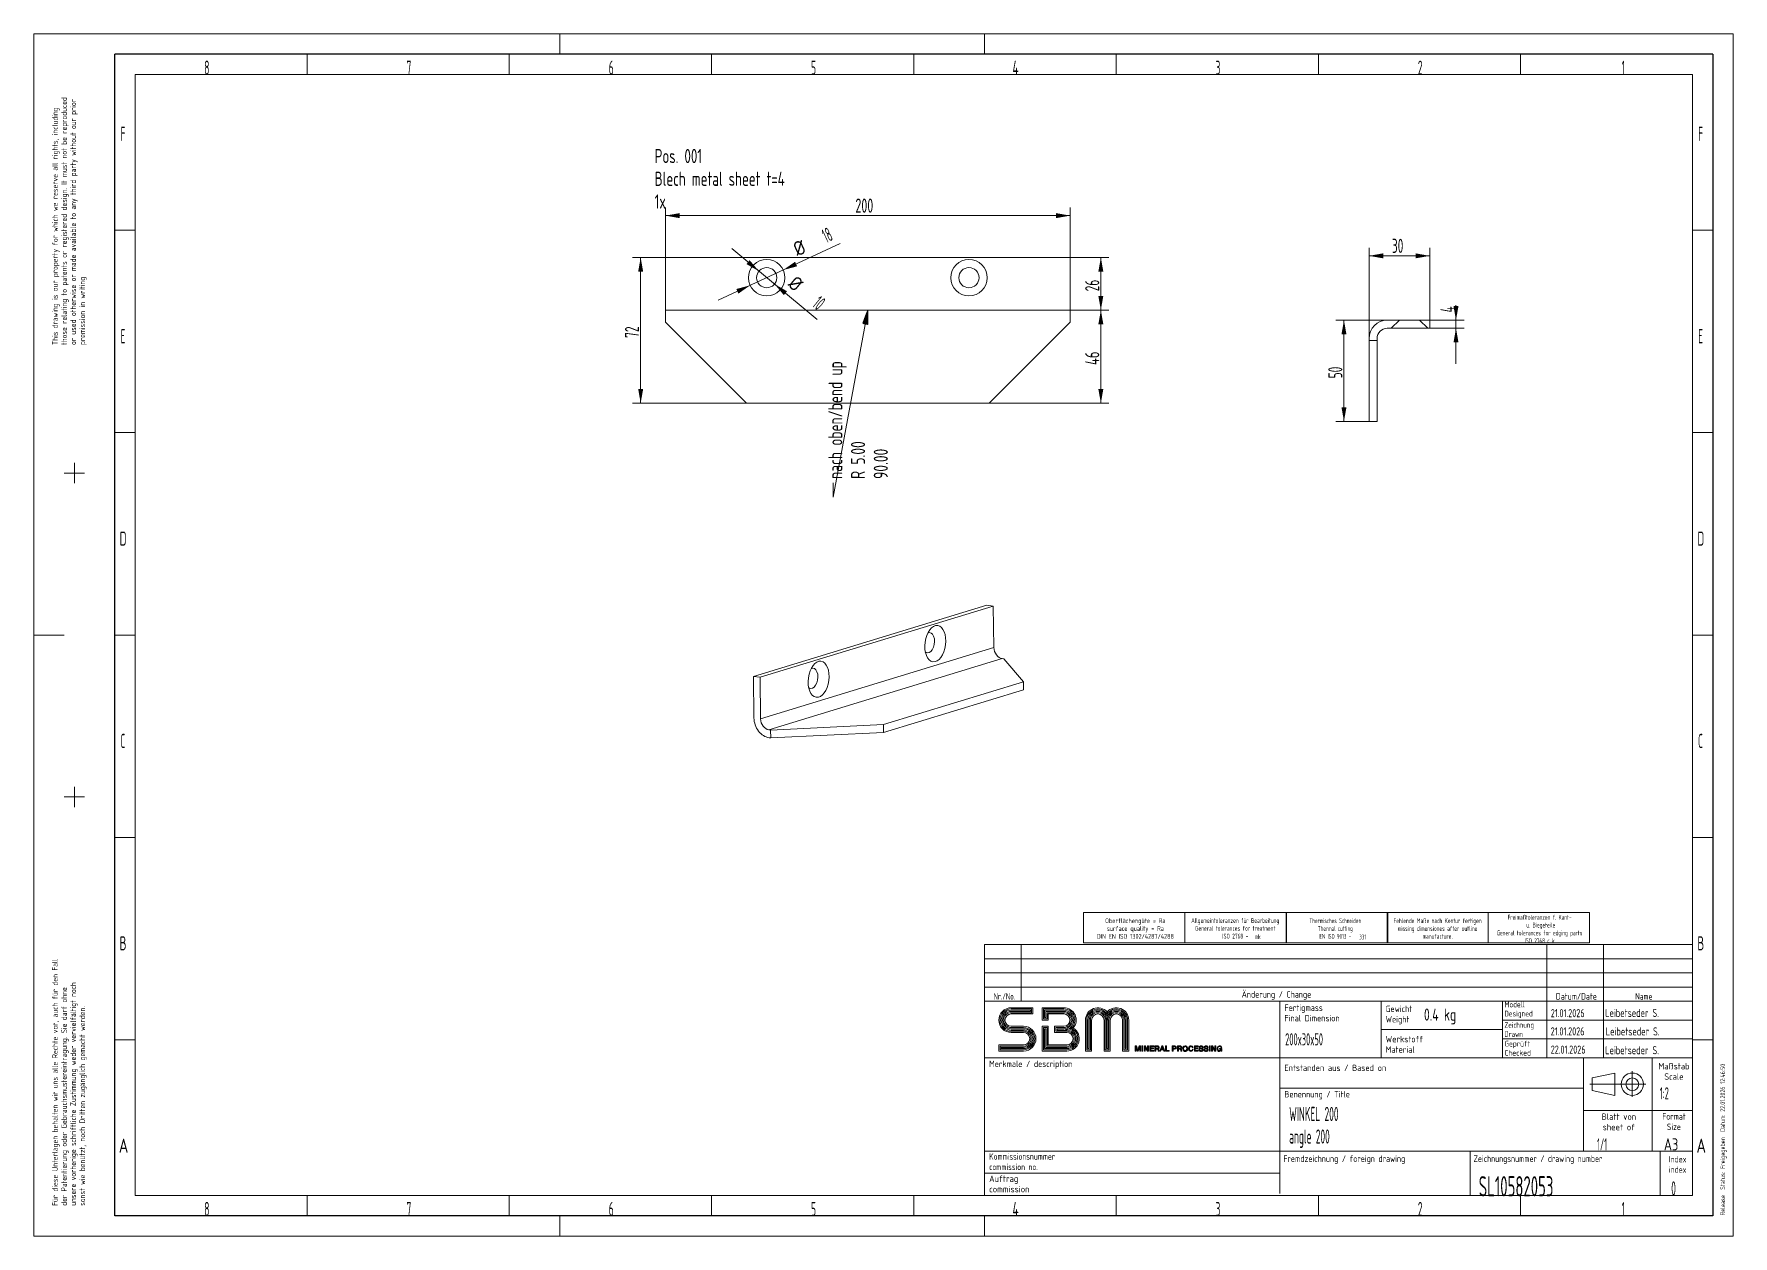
# Model space of a CAD drawing. Header units: millimetres. Extents: x 0 to 420, y 0 to 297.
import ezdxf
from ezdxf.lldxf.tags import DXFTag

# ---------------------------------------------------------------- set-up
doc = ezdxf.new("R2010")
doc.units = ezdxf.units.MM
doc.layers.add('1', color=7, linetype='Continuous', true_color=0xffffff)
doc.styles.add('iso-1', font='isocp.shx')
tags = doc.linetypes.add('DASHDOT', pattern=[70, 31, -13, 13, -13]).pattern_tags.tags
tags[10:11] = [DXFTag(74, 4), DXFTag(75, 0), DXFTag(340, '0'), DXFTag(46, 0.0), DXFTag(50, 0.0), DXFTag(44, 0.0), DXFTag(45, 0.0)]
tags[8:9] = [DXFTag(74, 4), DXFTag(75, 0), DXFTag(340, '0'), DXFTag(46, 0.0), DXFTag(50, 0.0), DXFTag(44, 0.0), DXFTag(45, 0.0)]
tags[6:7] = [DXFTag(74, 4), DXFTag(75, 0), DXFTag(340, '0'), DXFTag(46, 0.0), DXFTag(50, 0.0), DXFTag(44, 0.0), DXFTag(45, 0.0)]
tags[4:5] = [DXFTag(74, 4), DXFTag(75, 0), DXFTag(340, '0'), DXFTag(46, 0.0), DXFTag(50, 0.0), DXFTag(44, 0.0), DXFTag(45, 0.0)]
tags = doc.linetypes.add('DASHED', pattern=[25.72, 12.86, -12.86]).pattern_tags.tags
tags[6:7] = [DXFTag(74, 4), DXFTag(75, 0), DXFTag(340, '0'), DXFTag(46, 0.0), DXFTag(50, 0.0), DXFTag(44, 0.0), DXFTag(45, 0.0)]
tags[4:5] = [DXFTag(74, 4), DXFTag(75, 0), DXFTag(340, '0'), DXFTag(46, 0.0), DXFTag(50, 0.0), DXFTag(44, 0.0), DXFTag(45, 0.0)]
doc.dimstyles.get("Standard").update_dxf_attribs({"dimtxt": 0.18, "dimasz": 0.18, "dimexe": 0.18, "dimexo": 0.0625, "dimgap": 0.09, "dimtad": 0, "dimtih": 1, "dimtoh": 1, "dimdec": 4, "dimzin": 0, "dimdsep": 46, "dimtxsty": 'Standard', "dimcen": 0.09, "dimadec": 0, "dimazin": 0, "dimtfac": 1, "dimtdec": 4, "dimtofl": 0, "dimtmove": 0, "dimatfit": 3, "dimfxl": 1, "dimtolj": 1, "dimtzin": 0, "dimarcsym": 0})

msp = doc.modelspace()

# ---------------------------------------------------------------- texts
at = {"layer": '1', "color": 1, "linetype": 'Continuous', "lineweight": 13, "char_height": 3.5, "attachment_point": 7, "line_spacing_factor": 0.963855, "style": 'iso-1'}
for s, insert in [('\\W0.5404;8', (42.09, 286.93)), ('\\W0.5404;7', (92.09, 286.93)), ('\\W0.5404;6', (142.09, 286.93)), ('\\W0.5404;5', (192.09, 286.93)), ('\\W0.6380;4', (241.89, 286.93)), ('\\W0.5404;3', (292.09, 286.93)), ('\\W0.5404;2', (342.09, 286.93)), ('\\W0.4176;1', (392.48, 286.93)), ('\\W0.5404;F', (21.37, 270.57)), ('\\W0.5404;F', (411.37, 270.57)), ('\\W0.5404;E', (21.37, 220.57)), ('\\W0.5404;E', (411.37, 220.57)), ('\\W0.6380;D', (21.17, 170.57)), ('\\W0.6380;D', (411.17, 170.57)), ('\\W0.5104;C', (21.37, 120.57)), ('\\W0.5104;C', (411.37, 120.57)), ('\\W0.6380;B', (21.17, 70.57)), ('\\W0.6380;B', (411.17, 70.57)), ('\\W0.8300;A', (20.97, 20.57)), ('\\W0.8300;A', (410.97, 20.57)), ('\\W0.5404;8', (42.09, 4.93)), ('\\W0.5404;7', (92.09, 4.93)), ('\\W0.5404;6', (142.09, 4.93)), ('\\W0.5404;5', (192.09, 4.93)), ('\\W0.6380;4', (241.89, 4.93)), ('\\W0.5404;3', (292.09, 4.93)), ('\\W0.5404;2', (342.09, 4.93)), ('\\W0.4176;1', (392.48, 4.93))]:
    msp.add_mtext(s, dxfattribs=dict(at, insert=insert))
at = {"layer": '1', "color": 1, "linetype": 'Continuous', "lineweight": 13, "attachment_point": 7, "rotation": 90, "line_spacing_factor": 0.963855, "style": 'iso-1'}
for s, insert, char_height in [('\\W0.8412;This drawing is our property for which we reserve all rights, including\\Pthose relating to patents or registered design. It must not be reproduced\\Por used otherwise or made available to any third party without our prior\\Ppremission in writing', (13.06, 220.15), 1.4), ('\\W0.8424;Für diese Unterlagen behalten wir uns alle Rechte vor, auch für den Fall\\Pder Patentierung oder Gebrauchsmustereintragung. Sie darf ohne\\Punsere vorherige schriftliche Zustimmung weder vervielfältigt noch\\Psonst wie benützt, noch Dritten zugänglich gemacht werden.', (13.06, 7.46), 1.4), ('\\W0.7878;Release  Status: Freigegeben  Datum: 22.01.2026 12:46:50', (418.4, 5.09), 1.2)]:
    msp.add_mtext(s, dxfattribs=dict(at, insert=insert, char_height=char_height))
at = {"layer": '1', "color": 2, "linetype": 'Continuous', "lineweight": 18, "insert": (153.43, 253.85), "char_height": 3.5, "attachment_point": 7, "line_spacing_factor": 0.963855, "style": 'iso-1'}
msp.add_mtext('\\W0.7412;Pos. 001\\PBlech metal sheet t=4\\P1x', dxfattribs=at)
at = {"layer": '1', "color": 2, "linetype": 'Continuous', "lineweight": 18, "insert": (211.08, 187.07), "char_height": 3.5, "attachment_point": 7, "rotation": 90, "line_spacing_factor": 0.963855, "style": 'iso-1'}
msp.add_mtext('\\W0.7677;nach oben/bend up\\PR 5.00\\P90.00', dxfattribs=at)
at = {"layer": '1', "color": 3, "linetype": 'Continuous', "lineweight": 18, "attachment_point": 7, "line_spacing_factor": 0.963855, "style": 'iso-1'}
for s, insert, char_height in [('\\W0.5469; ', (237.52, 68.62), 2), ('\\W0.5469; ', (245.15, 68.62), 2), ('\\W0.5469; ', (374.75, 68.82), 2), ('\\W0.5469; ', (388.72, 68.82), 2), ('\\W0.5469; ', (237.52, 65.12), 2), ('\\W0.5469; ', (245.15, 65.12), 2), ('\\W0.5469; ', (374.75, 65.32), 2), ('\\W0.5469; ', (388.72, 65.32), 2), ('\\W0.5469; ', (237.54, 61.62), 2), ('\\W0.5469; ', (245.17, 61.62), 2), ('\\W0.5469; ', (374.77, 61.82), 2), ('\\W0.5469; ', (388.74, 61.82), 2), ('\\W0.7741;0.4 kg', (343.6, 52.3), 3), ('\\W0.6562;21.01.2026', (374.95, 54.06), 2), ('\\W0.8291;Leibetseder S.', (388.4, 54.12), 2), ('\\W0.6562;21.01.2026', (374.93, 49.56), 2), ('\\W0.8291;Leibetseder S.', (388.55, 49.55), 2), ('\\W0.5584;200x30x50', (309.29, 47.1), 3), ('\\W0.6841;22.01.2026', (374.93, 45.06), 2), ('\\W0.8291;Leibetseder S.', (388.4, 44.91), 2), ('\\W1.0000;', (345.47, 45.16), 3), ('\\W1.0000;', (237.03, 37.17), 3), ('\\W1.0000;', (309.14, 37.38), 2), ('\\W0.5376;1:2', (401.88, 33.75), 3), ('\\W1.0000;', (236.86, 31.67), 3), ('\\W0.5347;WINKEL 200', (310.29, 28.41), 3.5), ('\\W0.5469; ', (400.78, 31.32), 1.6), ('\\W1.0000;', (236.86, 26.67), 3), ('\\W0.5340;angle 200', (310.29, 21.78), 3.5), ('\\W1.0000;', (236.78, 21.67), 3), ('\\W0.4767;1/1', (386.38, 21.13), 3), ('\\W0.8250;A3', (402.91, 21.13), 3), ('\\W1.0000;', (256.69, 16.43), 2.5), ('\\W1.0000;', (256.69, 10.93), 2.5), ('\\W1.0000;', (310.14, 10.94), 3.5)]:
    msp.add_mtext(s, dxfattribs=dict(at, insert=insert, char_height=char_height))
at = {"layer": '1', "color": 1, "linetype": 'Continuous', "lineweight": 18, "line_spacing_factor": 0.963855, "style": 'iso-1'}
for s, insert, char_height, attachment_point in [('\\W0.6908;Nr./No.', (239.9, 58.42), 1.6, 8), ('\\W0.7926;Änderung / Change', (307.15, 58.42), 1.6, 8), ('\\W0.7858;Datum/Date', (381.28, 58.42), 1.6, 8), ('\\W0.7402;Name', (395.82, 58.42), 1.6, 7), ('\\W0.8066;Fertigmass\\PFinal Dimension', (309.12, 53.03), 1.6, 7), ('\\W0.7977;Gewicht\\PWeight', (334.12, 52.28), 1.6, 7), ('\\W0.8167;Modell\\PDesigned', (363.5, 53.83), 1.4, 7), ('\\W0.7727;Zeichnung\\PDrawn', (363.5, 49.2), 1.4, 7), ('\\W0.8966;Werkstoff\\PMaterial', (334.12, 45.28), 1.6, 7), ('\\W0.8514;Geprüft\\PChecked', (363.5, 44.57), 1.4, 7), ('\\W0.8007;Merkmale / description', (236.12, 41.25), 1.6, 7), ('\\W0.8189;Entstanden aus / Based on', (309.12, 40.75), 1.6, 7), ('\\W0.8715;Maßstab\\PScale\\Fisocp.shx;', (405.4, 38.59), 1.6, 8), ('\\W0.8002;Benennung / Title', (309.12, 33.75), 1.6, 7), ('\\W0.8719;Blatt von\\Psheet of', (391.78, 26.11), 1.6, 8), ('\\W0.7767;Format\\PSize', (405.4, 26.18), 1.6, 8), ('\\W0.7508;Kommissionsnummer\\Pcommission no.', (236.12, 16.28), 1.6, 7), ('\\W0.7882;Fremdzeichnung / foreign drawing', (308.86, 17.82), 1.6, 7), ('\\W0.7721;Zeichnungsnummer / drawing number', (355.86, 17.82), 1.6, 7), ('\\W0.7656;Index\\Pindex', (406.32, 15.61), 1.6, 8), ('\\W0.9206;Auftrag\\Pcommission', (236.12, 10.78), 1.6, 7)]:
    msp.add_mtext(s, dxfattribs=dict(at, insert=insert, char_height=char_height, attachment_point=attachment_point))
at = {"layer": '1', "color": 3, "linetype": 'Continuous', "lineweight": 25, "attachment_point": 7, "line_spacing_factor": 0.963855, "style": 'iso-1'}
for s, insert, char_height in [('\\W0.5886;SL10582053', (357.14, 9.79), 5), ('\\W0.5404;0', (404.72, 10.01), 3.5)]:
    msp.add_mtext(s, dxfattribs=dict(at, insert=insert, char_height=char_height))

# ---------------------------------------------------------------- blocks, each defined once
blk = doc.blocks.new('ISO9013 - Thermisches Schneiden', base_point=(309.63, 72.41))
at = {"layer": '1', "color": 4, "linetype": 'Continuous', "lineweight": 18}
for p, q in [((309.63, 79.91), (334.63, 79.91)), ((309.63, 79.91), (309.63, 72.41)), ((334.63, 79.91), (334.63, 72.41)), ((309.63, 72.41), (334.63, 72.41))]:
    blk.add_line(p, q, dxfattribs=at)
at = {"layer": '1', "color": 1, "linetype": 'Continuous', "lineweight": 13, "insert": (321.69, 73.45), "char_height": 1.2, "attachment_point": 8, "line_spacing_factor": 0.963855, "style": 'iso-1'}
blk.add_mtext('\\W0.6723;Thermisches Schneiden\\PThermal cutting\\PEN ISO 9013 -', dxfattribs=at)
at = {"layer": '1', "color": 3, "linetype": 'Continuous', "lineweight": 13, "insert": (327.6, 73.28), "char_height": 1.2, "attachment_point": 7, "line_spacing_factor": 0.963855, "style": 'iso-1'}
blk.add_mtext('\\W0.6756;331', dxfattribs=at)
blk = doc.blocks.new('ISO9013 - Thermisches Schneiden [SBM]', base_point=(309.63, 72.41))
at = {"layer": '1', "color": 18, "linetype": 'Continuous', "lineweight": 13}
blk.add_blockref('ISO9013 - Thermisches Schneiden', (309.63, 72.41), dxfattribs=at)
blk = doc.blocks.new('DIN_EN_ISO1302_A2 - Oberflächengüte', base_point=(259.46, 72.41))
at = {"layer": '1', "color": 4, "linetype": 'Continuous', "lineweight": 18}
for p, q in [((259.46, 79.91), (259.46, 72.41)), ((284.46, 79.91), (259.46, 79.91)), ((284.46, 72.41), (284.46, 79.91)), ((259.46, 72.41), (284.46, 72.41))]:
    blk.add_line(p, q, dxfattribs=at)
at = {"layer": '1', "color": 1, "linetype": 'Continuous', "lineweight": 13, "insert": (272.26, 73.45), "char_height": 1.2, "attachment_point": 8, "line_spacing_factor": 0.963855, "style": 'iso-1'}
blk.add_mtext('\\W0.8226;Oberflächengüte = Ra\\Psurface quality = Ra\\PDIN EN ISO 1302/4287/4288', dxfattribs=at)
blk = doc.blocks.new('ISO2768 - Allg_ Toleranzen f_ Bearbeitung', base_point=(284.5, 72.41))
at = {"layer": '1', "color": 4, "linetype": 'Continuous', "lineweight": 18}
for p, q in [((284.5, 79.91), (284.5, 72.41)), ((284.5, 79.91), (309.5, 79.91)), ((309.5, 79.91), (309.5, 72.41)), ((284.5, 72.41), (309.5, 72.41))]:
    blk.add_line(p, q, dxfattribs=at)
at = {"layer": '1', "color": 1, "linetype": 'Continuous', "lineweight": 13, "insert": (296.96, 73.5), "char_height": 1.2, "attachment_point": 8, "line_spacing_factor": 0.963855, "style": 'iso-1'}
blk.add_mtext('\\W0.7111;Allgemeintoleranzen für Bearbeitung\\PGeneral tolerances for treatment\\PISO 2768 -', dxfattribs=at)
at = {"layer": '1', "color": 3, "linetype": 'Continuous', "lineweight": 13, "insert": (301.8, 73.36), "char_height": 1.2, "attachment_point": 7, "line_spacing_factor": 0.963855, "style": 'iso-1'}
blk.add_mtext('\\W0.6417;mk', dxfattribs=at)
blk = doc.blocks.new('Nach Kontur fertigen', base_point=(334.47, 72.41))
at = {"layer": '1', "color": 4, "linetype": 'Continuous', "lineweight": 18}
for p, q in [((334.47, 79.91), (359.47, 79.91)), ((334.47, 72.41), (334.47, 79.91)), ((359.47, 79.91), (359.47, 72.41)), ((359.47, 72.41), (334.47, 72.41))]:
    blk.add_line(p, q, dxfattribs=at)
at = {"layer": '1', "color": 1, "linetype": 'Continuous', "lineweight": 13, "insert": (346.97, 73.45), "char_height": 1.2, "attachment_point": 8, "line_spacing_factor": 0.963855, "style": 'iso-1'}
blk.add_mtext('\\W0.7060;Fehlende Maße nach Kontur fertigen\\Pmissing dimensiones after outline\\Pmanufacture.', dxfattribs=at)
blk = doc.blocks.new('ISO2768_kb - Freimaßtoleranzen f_ Kant- u_ Biegeteile', base_point=(359.5, 72.41))
at = {"layer": '1', "color": 4, "linetype": 'Continuous', "lineweight": 18}
for p, q in [((359.5, 79.91), (359.5, 72.41)), ((359.5, 79.91), (384.5, 79.91)), ((384.5, 79.91), (384.5, 72.41)), ((359.5, 72.41), (384.5, 72.41))]:
    blk.add_line(p, q, dxfattribs=at)
at = {"layer": '1', "color": 1, "linetype": 'Continuous', "lineweight": 13, "insert": (372.19, 72.37), "char_height": 1.2, "attachment_point": 8, "line_spacing_factor": 0.963855, "style": 'iso-1'}
blk.add_mtext('\\W0.6948;Freimaßtoleranzen f. Kant-\\P u. Biegeteile\\PGeneral tolerances for edging parts\\PISO 2768 c k', dxfattribs=at)
blk = doc.blocks.new('_U0')
at = {"layer": '1', "color": 3, "lineweight": 13}
for p, q in [((256.13, 228.78), (265.73, 228.78)), ((263.73, 205.77), (263.73, 228.78)), ((236.13, 205.77), (265.73, 205.77))]:
    blk.add_line(p, q, dxfattribs=at)
at = {"layer": '1', "color": 3, "lineweight": 25}
for points in [[(263.73, 228.78), (264.34, 225.28), (263.11, 225.28)], [(263.73, 205.77), (263.11, 209.27), (264.34, 209.27)]]:
    blk.add_solid(points, dxfattribs=at)
at = {"layer": '1', "color": 2, "linetype": 'Continuous', "lineweight": 18, "insert": (263.34, 215.21), "char_height": 3.5, "attachment_point": 7, "rotation": 90, "line_spacing_factor": 0.963855, "style": 'iso-1'}
blk.add_mtext('\\W0.7183;46', dxfattribs=at)
blk = doc.blocks.new('_U1')
at = {"layer": '1', "color": 3, "lineweight": 13}
for p, q in [((156.13, 241.79), (156.13, 254.12)), ((156.13, 252.12), (256.13, 252.12)), ((256.13, 241.79), (256.13, 254.12))]:
    blk.add_line(p, q, dxfattribs=at)
at = {"layer": '1', "color": 3, "lineweight": 25}
for points in [[(156.13, 252.12), (159.63, 252.74), (159.63, 251.5)], [(256.13, 252.12), (252.63, 251.5), (252.63, 252.74)]]:
    blk.add_solid(points, dxfattribs=at)
at = {"layer": '1', "color": 2, "linetype": 'Continuous', "lineweight": 18, "insert": (203.05, 252.85), "char_height": 3.5, "attachment_point": 7, "line_spacing_factor": 0.963855, "style": 'iso-1'}
blk.add_mtext('\\W0.6850;200', dxfattribs=at)
blk = doc.blocks.new('_U2')
at = {"layer": '1', "color": 3, "lineweight": 13}
for p, q in [((156.13, 241.79), (147.97, 241.79)), ((149.97, 241.79), (149.97, 205.77)), ((176.13, 205.77), (147.97, 205.77))]:
    blk.add_line(p, q, dxfattribs=at)
at = {"layer": '1', "color": 3, "lineweight": 25}
for points in [[(149.97, 241.79), (150.59, 238.29), (149.36, 238.29)], [(149.97, 205.77), (149.36, 209.27), (150.59, 209.27)]]:
    blk.add_solid(points, dxfattribs=at)
at = {"layer": '1', "color": 2, "linetype": 'Continuous', "lineweight": 18, "insert": (149.59, 221.92), "char_height": 3.5, "attachment_point": 7, "rotation": 90, "line_spacing_factor": 0.963855, "style": 'iso-1'}
blk.add_mtext('\\W0.6474;72', dxfattribs=at)
blk = doc.blocks.new('_U3')
at = {"layer": '1', "color": 3, "lineweight": 13}
for p, q in [((334.52, 226.28), (321.83, 226.28)), ((323.83, 226.28), (323.83, 201.28)), ((330.02, 201.28), (321.83, 201.28))]:
    blk.add_line(p, q, dxfattribs=at)
at = {"layer": '1', "color": 3, "lineweight": 25}
for points in [[(323.83, 226.28), (324.44, 222.78), (323.21, 222.78)], [(323.83, 201.28), (323.21, 204.78), (324.44, 204.78)]]:
    blk.add_solid(points, dxfattribs=at)
at = {"layer": '1', "color": 2, "linetype": 'Continuous', "lineweight": 18, "insert": (323.44, 211.92), "char_height": 3.5, "attachment_point": 7, "rotation": 90, "line_spacing_factor": 0.963855, "style": 'iso-1'}
blk.add_mtext('\\W0.6474;50', dxfattribs=at)
blk = doc.blocks.new('_U4')
at = {"layer": '1', "color": 3, "lineweight": 13}
for p, q in [((256.13, 241.79), (265.73, 241.79)), ((263.73, 228.78), (263.73, 241.79)), ((256.13, 228.78), (265.73, 228.78))]:
    blk.add_line(p, q, dxfattribs=at)
at = {"layer": '1', "color": 3, "lineweight": 25}
for points in [[(263.73, 241.79), (264.34, 238.29), (263.11, 238.29)], [(263.73, 228.78), (263.11, 232.28), (264.34, 232.28)]]:
    blk.add_solid(points, dxfattribs=at)
at = {"layer": '1', "color": 2, "linetype": 'Continuous', "lineweight": 18, "insert": (263.34, 233.42), "char_height": 3.5, "attachment_point": 7, "rotation": 90, "line_spacing_factor": 0.963855, "style": 'iso-1'}
blk.add_mtext('\\W0.6474;26', dxfattribs=at)
blk = doc.blocks.new('_U5')
at = {"layer": '1', "color": 3, "lineweight": 13}
blk.add_line((169.12, 231.21), (199.25, 245.21), dxfattribs=at)
at = {"layer": '1', "color": 3, "lineweight": 25}
for points in [[(185.22, 238.69), (188.13, 240.72), (188.65, 239.6)], [(177.05, 234.9), (174.14, 232.86), (173.62, 233.98)]]:
    blk.add_solid(points, dxfattribs=at)
at = {"layer": '1', "color": 2, "linetype": 'Continuous', "lineweight": 18, "char_height": 3.5, "attachment_point": 7, "rotation": 24.9285, "line_spacing_factor": 0.963855, "style": 'iso-1'}
for s, insert in [('\\W0.5232;18', (195.86, 245.3)), ('%%c', (188.72, 241.98))]:
    blk.add_mtext(s, dxfattribs=dict(at, insert=insert))
blk = doc.blocks.new('_U6')
at = {"layer": '1', "color": 3, "lineweight": 13}
blk.add_line((172.48, 243.98), (193.59, 226.46), dxfattribs=at)
at = {"layer": '1', "color": 3, "lineweight": 25}
for points in [[(179.21, 238.39), (176.12, 240.15), (176.91, 241.1)], [(183.06, 235.2), (186.15, 233.44), (185.36, 232.49)]]:
    blk.add_solid(points, dxfattribs=at)
at = {"layer": '1', "color": 2, "linetype": 'Continuous', "lineweight": 18, "char_height": 3.5, "attachment_point": 7, "rotation": 320.3165, "line_spacing_factor": 0.963855, "style": 'iso-1'}
for s, insert in [('%%c', (186.12, 234.84)), ('\\W0.5232;10', (192.18, 229.81))]:
    blk.add_mtext(s, dxfattribs=dict(at, insert=insert))
blk = doc.blocks.new('_U7')
at = {"layer": '1', "color": 3, "lineweight": 13}
for p, q in [((330.02, 221.78), (330.02, 244.18)), ((345.02, 226.28), (345.02, 244.18)), ((345.02, 242.18), (330.02, 242.18))]:
    blk.add_line(p, q, dxfattribs=at)
at = {"layer": '1', "color": 3, "lineweight": 25}
for points in [[(330.02, 242.18), (333.52, 242.8), (333.52, 241.57)], [(345.02, 242.18), (341.52, 241.57), (341.52, 242.8)]]:
    blk.add_solid(points, dxfattribs=at)
at = {"layer": '1', "color": 2, "linetype": 'Continuous', "lineweight": 18, "insert": (335.68, 242.91), "char_height": 3.5, "attachment_point": 7, "line_spacing_factor": 0.963855, "style": 'iso-1'}
blk.add_mtext('\\W0.6474;30', dxfattribs=at)
blk = doc.blocks.new('_U8')
at = {"layer": '1', "color": 3, "lineweight": 13}
for p, q in [((351.52, 230), (351.52, 215.53)), ((345.02, 226.28), (353.52, 226.28)), ((345.02, 224.28), (353.52, 224.28))]:
    blk.add_line(p, q, dxfattribs=at)
at = {"layer": '1', "color": 3, "lineweight": 25}
for points in [[(351.52, 226.28), (350.9, 229.78), (352.14, 229.78)], [(351.52, 224.28), (352.14, 220.78), (350.9, 220.78)]]:
    blk.add_solid(points, dxfattribs=at)
at = {"layer": '1', "color": 2, "linetype": 'Continuous', "lineweight": 18, "insert": (351.14, 228.21), "char_height": 3.5, "attachment_point": 7, "rotation": 90, "line_spacing_factor": 0.963855, "style": 'iso-1'}
blk.add_mtext('\\W0.6380;4', dxfattribs=at)

# ---------------------------------------------------------------- dimensions: what is measured, and where the dimension line sits
at = {"layer": '1', "color": 2, "linetype": 'Continuous', "lineweight": 18}
dim = msp.add_linear_dim(base=(256.13, 252.12), p1=(156.13, 241.79), p2=(256.13, 241.79), text='\\C2;200', dimstyle='Standard', override={"dimtxt": 3.5, "dimasz": 3.5, "dimexe": 2, "dimexo": 0, "dimgap": 1.75, "dimtad": 1, "dimtih": 1, "dimtoh": 0, "dimdec": 1, "dimlfac": 1, "dimzin": 8, "dimdsep": 44, "dimlunit": 2, "dimpost": '', "dimtxsty": 'iso-1', "dimsah": 1, "dimse1": 0, "dimse2": 0, "dimsd1": 0, "dimsd2": 0, "dimclrd": 3, "dimclre": 3, "dimclrt": 2, "dimtol": 0, "dimtm": -0.1, "dimtfac": 0.714286, "dimtdec": 2, "dimtofl": 1, "dimtmove": 0, "dimtzin": 8, "dimlwd": 13, "dimlwe": 13}, dxfattribs=at)
dim.commit()
dim.dimension.update_dxf_attribs({"geometry": '_U1', "text_midpoint": (206.13, 252.12), "dimtype": 160})
for p1, p2, text, override, picture, middle in [((177.05, 234.9), (185.22, 238.69), '%%c\\C2;18', {"dimtxt": 3.5, "dimasz": 3.5, "dimexe": 2, "dimexo": 0, "dimgap": 1.75, "dimtad": 1, "dimtih": 0, "dimtoh": 0, "dimdec": 1, "dimlfac": 1, "dimzin": 8, "dimdsep": 44, "dimlunit": 2, "dimpost": '', "dimtxsty": 'iso-1', "dimsah": 1, "dimse1": 0, "dimse2": 0, "dimsd1": 0, "dimsd2": 0, "dimclrd": 3, "dimclre": 3, "dimclrt": 2, "dimtol": 0, "dimtm": -0.1, "dimtfac": 0.714286, "dimtdec": 2, "dimtofl": 1, "dimtmove": 0, "dimatfit": 1, "dimtzin": 8, "dimlwd": 13, "dimlwe": 13}, '_U5', (194.19, 242.86)), ((179.21, 238.39), (183.06, 235.2), '%%c\\C2;10', {"dimtxt": 3.5, "dimasz": 3.5, "dimexe": 2, "dimexo": 0, "dimgap": 1.75, "dimtad": 1, "dimtih": 0, "dimtoh": 0, "dimdec": 1, "dimlfac": 1, "dimzin": 8, "dimdsep": 44, "dimlunit": 2, "dimpost": '', "dimtxsty": 'iso-1', "dimsah": 1, "dimse1": 0, "dimse2": 0, "dimsd1": 0, "dimsd2": 0, "dimclrd": 3, "dimclre": 3, "dimclrt": 2, "dimtol": 0, "dimtm": -0.1, "dimtfac": 0.714286, "dimtdec": 2, "dimtofl": 1, "dimtmove": 0, "dimatfit": 2, "dimtzin": 8, "dimlwd": 13, "dimlwe": 13}, '_U6', (189.3, 230.02))]:
    dim = msp.add_diameter_dim_2p(p1=p1, p2=p2, text=text, dimstyle='Standard', override=override, dxfattribs=at)
    dim.commit()
    dim.dimension.update_dxf_attribs({"geometry": picture, "text_midpoint": middle, "dimtype": 163})
for base, p1, p2, angle, text, picture, middle in [((345.02, 242.18), (330.02, 206.82), (345.02, 225.28), 180, '\\C2;30', '_U7', (337.52, 242.18)), ((149.97, 205.77), (156.13, 241.79), (176.13, 205.77), 90, '\\C2;72', '_U2', (149.97, 223.78)), ((263.73, 241.79), (256.13, 228.78), (256.13, 241.79), 90, '\\C2;26', '_U4', (263.73, 235.29)), ((351.52, 224.28), (342.27, 226.28), (339.77, 224.28), 90, '\\C2;4', '_U8', (351.52, 237.95)), ((263.73, 228.78), (236.13, 205.77), (256.13, 228.78), 90, '\\C2;46', '_U0', (263.73, 217.27)), ((323.83, 201.28), (339.77, 226.28), (330.02, 201.28), 90, '\\C2;50', '_U3', (323.83, 213.78))]:
    dim = msp.add_linear_dim(base=base, p1=p1, p2=p2, angle=angle, text=text, dimstyle='Standard', override={"dimtxt": 3.5, "dimasz": 3.5, "dimexe": 2, "dimexo": 0, "dimgap": 1.75, "dimtad": 1, "dimtih": 0, "dimtoh": 0, "dimdec": 1, "dimlfac": 1, "dimzin": 8, "dimdsep": 44, "dimlunit": 2, "dimpost": '', "dimtxsty": 'iso-1', "dimsah": 1, "dimse1": 0, "dimse2": 0, "dimsd1": 0, "dimsd2": 0, "dimclrd": 3, "dimclre": 3, "dimclrt": 2, "dimtol": 0, "dimtm": -0.1, "dimtfac": 0.714286, "dimtdec": 2, "dimtofl": 1, "dimtmove": 0, "dimtzin": 8, "dimlwd": 13, "dimlwe": 13}, dxfattribs=at)
    dim.commit()
    dim.dimension.update_dxf_attribs({"geometry": picture, "text_midpoint": middle, "dimtype": 160})

# ---------------------------------------------------------------- hatches: boundary and pattern name
at = {"layer": '1', "linetype": 'Continuous', "lineweight": 18}
h = msp.add_hatch(dxfattribs=at)
h.set_pattern_fill('ANSI31', color=3, scale=0.0062, angle=-1.7e-13, style=0)
h.paths.add_polyline_path([(206.13, 228.78), (206.11, 225.23), (204.89, 225.45)], flags=0)

# ---------------------------------------------------------------- linework, layer by layer
at = {"layer": '1', "color": 4, "linetype": 'Continuous', "lineweight": 18}
for p, q in [((0, 297), (420, 297)), ((0, 0), (0, 297)), ((130, 297), (130, 292)), ((235, 297), (235, 292)), ((420, 297), (420, 0)), ((235, 72), (235, 10)), ((235, 72), (410, 72)), ((410, 72), (410, 10)), ((235, 58), (410, 58)), ((235, 58), (308, 58)), ((235, 58), (235, 44)), ((308, 58), (308, 10.5)), ((308, 44), (308, 58)), ((363, 58), (363, 44)), ((235, 44), (410, 44)), ((308, 44), (235, 44)), ((383, 44), (383, 21)), ((385.22, 39.08), (390.76, 40.27)), ((385.22, 35.92), (385.22, 39.08)), ((390.76, 34.73), (390.76, 40.27)), ((308, 36.5), (383, 36.5)), ((385.22, 35.92), (390.76, 34.73)), ((235, 21), (410, 21)), ((355, 21), (355, 10)), ((235, 10), (410, 10)), ((130, 5), (130, 0)), ((235, 5), (235, 0)), ((420, 0), (0, 0))]:
    msp.add_line(p, q, dxfattribs=at)
at = {"layer": '1', "color": 4, "linetype": 'Continuous', "lineweight": 25}
for p, q in [((20, 5), (20, 292)), ((415, 292), (20, 292)), ((415, 292), (415, 5)), ((415, 5), (20, 5))]:
    msp.add_line(p, q, dxfattribs=at)
at = {"layer": '1', "color": 1, "linetype": 'Continuous', "lineweight": 13}
for p, q in [((67.5, 292), (67.5, 287)), ((117.5, 292), (117.5, 287)), ((167.5, 292), (167.5, 287)), ((217.5, 292), (217.5, 287)), ((267.5, 292), (267.5, 287)), ((317.5, 292), (317.5, 287)), ((367.5, 292), (367.5, 287)), ((25, 287), (25, 10)), ((25, 287), (410, 287)), ((410, 10), (410, 287)), ((25, 248.5), (20, 248.5)), ((415, 248.5), (410, 248.5)), ((25, 198.5), (20, 198.5)), ((415, 198.5), (410, 198.5)), ((25, 148.5), (20, 148.5)), ((415, 148.5), (410, 148.5)), ((25, 98.5), (20, 98.5)), ((415, 98.5), (410, 98.5)), ((244, 58), (244, 72)), ((374, 72), (374, 44)), ((388, 72), (388, 44)), ((235, 68.5), (410, 68.5)), ((235, 65), (410, 65)), ((235, 61.5), (410, 61.5)), ((333, 58), (333, 44)), ((363, 51), (333, 51)), ((363, 53.37), (410, 53.37)), ((25, 48.5), (20, 48.5)), ((363, 48.74), (410, 48.74)), ((415, 48.5), (410, 48.5)), ((400, 44), (400, 21)), ((383, 31), (410, 31)), ((402, 21), (402, 10)), ((235, 15.5), (308, 15.5)), ((25, 10), (410, 10)), ((67.5, 10), (67.5, 5)), ((117.5, 10), (117.5, 5)), ((167.5, 10), (167.5, 5)), ((217.5, 10), (217.5, 5)), ((267.5, 10), (267.5, 5)), ((317.5, 10), (317.5, 5)), ((367.5, 10), (367.5, 5))]:
    msp.add_line(p, q, dxfattribs=at)
at = {"layer": '1', "color": 2, "linetype": 'Continuous', "lineweight": 18}
for p, q in [((156.13, 241.79), (156.13, 225.77)), ((256.13, 241.79), (156.13, 241.79)), ((256.13, 225.77), (256.13, 241.79)), ((156.13, 225.77), (176.13, 205.77)), ((236.13, 205.77), (256.13, 225.77)), ((176.13, 205.77), (236.13, 205.77))]:
    msp.add_line(p, q, dxfattribs=at)
at = {"layer": '1', "color": 6, "linetype": 'DASHDOT', "lineweight": 13}
msp.add_line((256.13, 228.78), (156.13, 228.78), dxfattribs=at)
at = {"layer": '1', "color": 3, "linetype": 'Continuous', "lineweight": 13}
for p, q in [((197.59, 182.57), (206.13, 228.78)), ((197.59, 186.07), (197.59, 182.57))]:
    msp.add_line(p, q, dxfattribs=at)
at = {"layer": '1', "color": 7, "linetype": 'Continuous', "lineweight": 18}
for p, q in [((334.52, 226.28), (345.02, 226.28)), ((334.52, 226.28), (345.02, 226.28)), ((334.52, 224.28), (345.02, 224.28)), ((334.52, 224.28), (345.02, 224.28)), ((345.02, 226.28), (345.02, 224.28)), ((345.02, 226.28), (345.02, 224.28)), ((330.02, 221.78), (330.02, 221.28)), ((330.02, 221.78), (330.02, 221.28)), ((330.02, 201.28), (330.02, 221.28)), ((330.02, 221.28), (332.02, 221.28)), ((330.02, 201.28), (330.02, 221.28)), ((330.02, 221.28), (332.02, 221.28)), ((332.02, 221.78), (332.02, 221.28)), ((332.02, 221.78), (332.02, 221.28)), ((332.02, 221.28), (332.02, 201.28)), ((332.02, 221.28), (332.02, 201.28)), ((332.02, 201.28), (330.02, 201.28)), ((332.02, 201.28), (330.02, 201.28)), ((235.52, 155.88), (177.84, 138.28)), ((235.52, 155.88), (177.84, 138.28)), ((237.15, 155.66), (179.48, 138.07)), ((237.15, 155.66), (179.48, 138.07)), ((235.52, 155.88), (237.15, 155.66)), ((235.52, 155.88), (237.15, 155.66)), ((237.29, 145.38), (237.15, 155.66)), ((237.29, 145.38), (237.15, 155.66)), ((239.77, 142.61), (239.36, 142.67)), ((239.77, 142.61), (239.36, 142.67)), ((244.57, 136.92), (239.77, 142.61)), ((244.57, 136.92), (239.77, 142.61)), ((177.84, 138.28), (179.48, 138.07)), ((177.98, 128.01), (177.84, 138.28)), ((177.84, 138.28), (179.48, 138.07)), ((177.98, 128.01), (177.84, 138.28)), ((179.61, 127.79), (179.48, 138.07)), ((179.61, 127.79), (179.48, 138.07)), ((209.97, 126.36), (244.57, 136.92)), ((209.97, 126.36), (244.57, 136.92)), ((209.99, 124.41), (244.6, 134.96)), ((209.99, 124.41), (244.6, 134.96)), ((244.6, 134.96), (244.57, 136.92)), ((244.6, 134.96), (244.57, 136.92)), ((182.09, 125.02), (209.97, 126.36)), ((182.09, 125.02), (209.97, 126.36)), ((209.97, 126.36), (209.99, 124.41)), ((209.97, 126.36), (209.99, 124.41)), ((181.69, 125.07), (182.09, 125.02)), ((181.69, 125.07), (182.09, 125.02)), ((181.71, 123.12), (182.12, 123.06)), ((181.71, 123.12), (182.12, 123.06)), ((182.12, 123.06), (182.09, 125.02)), ((182.12, 123.06), (182.09, 125.02)), ((209.99, 124.41), (182.12, 123.06)), ((209.99, 124.41), (182.12, 123.06))]:
    msp.add_line(p, q, dxfattribs=at)
at = {"layer": '1', "color": 6, "linetype": 'DASHED', "lineweight": 13}
for p, q in [((337.52, 226.28), (335.52, 224.28)), ((337.52, 226.28), (335.52, 224.28)), ((344.52, 224.28), (342.52, 226.28)), ((344.52, 224.28), (342.52, 226.28))]:
    msp.add_line(p, q, dxfattribs=at)
at = {"layer": '1', "color": 4, "linetype": 'DASHED', "lineweight": 18}
for p, q in [((10, 191), (10, 186)), ((7.5, 188.5), (12.5, 188.5)), ((10, 111), (10, 106)), ((7.5, 108.5), (12.5, 108.5))]:
    msp.add_line(p, q, dxfattribs=at)
at = {"layer": '1', "color": 1, "linetype": 'DASHED', "lineweight": 13}
msp.add_line((0, 148.5), (7.5, 148.5), dxfattribs=at)
at = {"layer": '1', "color": 7, "linetype": 'Continuous', "lineweight": 13}
for p, q in [((237.29, 145.38), (179.61, 127.79)), ((237.29, 145.38), (179.61, 127.79)), ((239.36, 142.67), (181.69, 125.07)), ((239.36, 142.67), (181.69, 125.07))]:
    msp.add_line(p, q, dxfattribs=at)
at = {"layer": '1', "color": 1, "linetype": 'Continuous', "lineweight": 18}
for p, q in [((246.92, 56.4), (241.56, 56.4)), ((246.61, 56.09), (241.56, 56.09)), ((246.31, 55.78), (241.56, 55.78)), ((241.56, 55.48), (246.31, 55.48)), ((241.56, 55.17), (246.61, 55.17)), ((241.56, 54.87), (246.92, 54.87)), ((246.31, 55.48), (246.31, 55.78)), ((246.61, 55.17), (246.61, 56.09)), ((246.92, 54.87), (246.92, 56.4)), ((249.21, 56.4), (249.21, 53.34)), ((254.57, 56.4), (249.21, 56.4)), ((254.57, 56.09), (249.52, 56.09)), ((249.52, 56.09), (249.52, 53.64)), ((254.57, 55.78), (249.83, 55.78)), ((249.83, 55.78), (249.83, 53.95)), ((250.13, 55.48), (254.57, 55.48)), ((250.13, 53.95), (250.13, 55.48)), ((250.44, 55.17), (254.57, 55.17)), ((250.44, 53.64), (250.44, 55.17)), ((250.74, 54.87), (254.57, 54.87)), ((250.74, 53.34), (250.74, 54.87)), ((265.28, 55.36), (265.28, 53.34)), ((241.56, 51.81), (244.62, 51.81)), ((244.62, 51.5), (241.56, 51.5)), ((244.62, 51.19), (241.56, 51.19)), ((241.56, 50.89), (244.62, 50.89)), ((241.56, 50.58), (244.62, 50.58)), ((249.21, 53.34), (250.74, 53.34)), ((249.21, 51.81), (249.21, 45.69)), ((250.74, 51.81), (249.21, 51.81)), ((249.52, 53.64), (250.44, 53.64)), ((249.52, 51.5), (249.52, 45.99)), ((250.44, 51.5), (249.52, 51.5)), ((249.83, 53.95), (250.13, 53.95)), ((249.83, 51.19), (249.83, 46.3)), ((250.13, 51.19), (249.83, 51.19)), ((250.13, 46.6), (250.13, 51.19)), ((250.44, 46.91), (250.44, 51.5)), ((250.74, 47.22), (250.74, 51.81)), ((252.27, 51.81), (252.27, 50.28)), ((254.57, 51.81), (252.27, 51.81)), ((252.58, 51.5), (252.58, 50.58)), ((254.57, 51.5), (252.58, 51.5)), ((252.58, 50.58), (255.33, 50.58)), ((252.89, 51.19), (252.89, 50.89)), ((254.57, 51.19), (252.89, 51.19)), ((252.89, 50.89), (255.33, 50.89)), ((256.91, 51.37), (254.95, 51.04)), ((259.92, 53.34), (259.92, 45.69)), ((260.23, 53.34), (260.23, 45.99)), ((260.54, 53.34), (260.54, 46.3)), ((260.84, 46.3), (260.84, 53.34)), ((261.15, 45.99), (261.15, 53.34)), ((261.45, 45.69), (261.45, 53.34)), ((264.51, 53.34), (264.51, 45.69)), ((264.82, 53.34), (264.82, 45.99)), ((265.13, 53.34), (265.13, 46.3)), ((265.43, 46.3), (265.43, 53.34)), ((265.74, 45.99), (265.74, 53.34)), ((266.04, 45.69), (266.04, 53.34)), ((269.1, 53.34), (269.1, 45.69)), ((269.41, 53.34), (269.41, 45.99)), ((269.72, 53.34), (269.72, 46.3)), ((270.02, 46.3), (270.02, 53.34)), ((270.33, 45.99), (270.33, 53.34)), ((270.63, 45.69), (270.63, 53.34)), ((238.5, 47.22), (238.5, 45.69)), ((244.62, 47.22), (238.5, 47.22)), ((238.81, 46.91), (238.81, 45.99)), ((244.62, 46.91), (238.81, 46.91)), ((239.12, 46.6), (239.12, 46.3)), ((244.62, 46.6), (239.12, 46.6)), ((239.12, 46.3), (244.62, 46.3)), ((241.56, 50.28), (244.62, 50.28)), ((249.83, 46.3), (255.33, 46.3)), ((255.33, 46.6), (250.13, 46.6)), ((255.33, 46.91), (250.44, 46.91)), ((255.33, 47.22), (250.74, 47.22)), ((252.27, 50.28), (255.33, 50.28)), ((260.54, 46.3), (260.84, 46.3)), ((265.13, 46.3), (265.43, 46.3)), ((269.72, 46.3), (270.02, 46.3)), ((238.5, 45.69), (244.62, 45.69)), ((238.81, 45.99), (244.62, 45.99)), ((249.21, 45.69), (255.33, 45.69)), ((249.52, 45.99), (255.33, 45.99)), ((259.92, 45.69), (261.45, 45.69)), ((260.23, 45.99), (261.15, 45.99)), ((264.51, 45.69), (266.04, 45.69)), ((264.82, 45.99), (265.74, 45.99)), ((269.1, 45.69), (270.63, 45.69)), ((269.41, 45.99), (270.33, 45.99))]:
    msp.add_line(p, q, dxfattribs=at)
at = {"layer": '1', "color": 6, "linetype": 'Continuous', "lineweight": 18}
for p, q in [((272.21, 46.97), (272.21, 45.63)), ((272.54, 46.97), (272.21, 46.97)), ((272.33, 46.9), (272.46, 46.9)), ((272.33, 45.69), (272.33, 46.9)), ((272.44, 46.66), (272.8, 45.63)), ((272.44, 45.63), (272.44, 46.66)), ((272.46, 46.9), (272.87, 45.69)), ((272.9, 45.92), (272.54, 46.97)), ((273.24, 46.97), (272.9, 45.92)), ((272.92, 45.69), (273.33, 46.9)), ((272.99, 45.63), (273.35, 46.66)), ((273.56, 46.97), (273.24, 46.97)), ((273.33, 46.9), (273.45, 46.9)), ((273.35, 46.66), (273.35, 45.63)), ((273.45, 46.9), (273.45, 45.69)), ((273.56, 45.63), (273.56, 46.97)), ((274.13, 46.97), (273.9, 46.97)), ((273.9, 46.97), (273.9, 45.63)), ((274.02, 45.69), (274.02, 46.9)), ((274.13, 45.63), (274.13, 46.97)), ((274.48, 46.97), (274.48, 45.63)), ((274.71, 46.97), (274.48, 46.97)), ((274.58, 46.9), (274.63, 46.9)), ((274.58, 45.69), (274.58, 46.9)), ((274.63, 46.9), (275.36, 45.69)), ((274.69, 46.61), (275.28, 45.63)), ((274.69, 45.63), (274.69, 46.61)), ((275.3, 45.97), (274.71, 46.97)), ((275.3, 46.97), (275.3, 45.97)), ((275.52, 46.97), (275.3, 46.97)), ((275.41, 45.69), (275.41, 46.9)), ((275.52, 45.63), (275.52, 46.97)), ((275.86, 46.97), (275.86, 45.63)), ((276.79, 46.97), (275.86, 46.97)), ((275.98, 46.87), (275.98, 45.73)), ((276.73, 46.87), (275.98, 46.87)), ((275.98, 46.31), (276.67, 46.31)), ((276.09, 46.77), (276.79, 46.77)), ((276.09, 46.41), (276.09, 46.77)), ((276.74, 46.41), (276.09, 46.41)), ((276.09, 46.22), (276.74, 46.22)), ((276.09, 45.83), (276.09, 46.22)), ((276.74, 46.22), (276.74, 46.41)), ((276.79, 46.77), (276.79, 46.97)), ((277.07, 46.97), (277.07, 45.63)), ((277.69, 46.97), (277.07, 46.97)), ((277.18, 46.87), (277.18, 45.73)), ((277.18, 46.87), (277.69, 46.87)), ((277.78, 46.26), (277.18, 46.26)), ((277.3, 46.35), (277.3, 46.78)), ((277.3, 46.78), (277.66, 46.78)), ((277.68, 46.35), (277.3, 46.35)), ((277.7, 46.35), (277.68, 46.35)), ((277.74, 46.97), (277.69, 46.97)), ((277.92, 46.26), (277.91, 46.26)), ((278.77, 46.97), (278.27, 45.63)), ((278.42, 45.73), (278.83, 46.87)), ((278.68, 46.16), (278.88, 46.73)), ((279.01, 46.97), (278.77, 46.97)), ((278.83, 46.87), (278.94, 46.87)), ((278.88, 46.73), (279.09, 46.16)), ((278.94, 46.87), (279.36, 45.73)), ((279.51, 45.63), (279.01, 46.97)), ((279.7, 46.97), (279.7, 45.63)), ((279.93, 46.97), (279.7, 46.97)), ((279.81, 46.87), (279.81, 45.73)), ((279.93, 45.83), (279.93, 46.97)), ((281.39, 46.97), (281.39, 45.63)), ((281.96, 46.97), (281.39, 46.97)), ((281.5, 46.87), (282.01, 46.87)), ((281.5, 46.87), (281.5, 45.73)), ((282.01, 46.26), (281.5, 46.26)), ((281.62, 46.78), (281.95, 46.78)), ((281.62, 46.33), (281.62, 46.78)), ((281.95, 46.33), (281.62, 46.33)), ((281.97, 46.33), (281.95, 46.33)), ((282.03, 46.97), (281.96, 46.97)), ((282.67, 46.97), (282.67, 45.63)), ((283.28, 46.97), (282.67, 46.97)), ((282.78, 46.87), (283.28, 46.87)), ((282.78, 46.87), (282.78, 45.73)), ((283.38, 46.26), (282.78, 46.26)), ((282.89, 46.35), (282.89, 46.78)), ((282.89, 46.78), (283.26, 46.78)), ((283.27, 46.35), (282.89, 46.35)), ((283.3, 46.35), (283.27, 46.35)), ((283.34, 46.97), (283.28, 46.97)), ((283.52, 46.26), (283.51, 46.26)), ((286.33, 46.57), (286.34, 46.54)), ((286.34, 46.54), (286.56, 46.54)), ((286.84, 46.97), (286.84, 45.63)), ((287.77, 46.97), (286.84, 46.97)), ((286.95, 46.87), (286.95, 45.73)), ((287.71, 46.87), (286.95, 46.87)), ((286.95, 46.31), (287.65, 46.31)), ((287.07, 46.77), (287.77, 46.77)), ((287.07, 46.41), (287.07, 46.77)), ((287.71, 46.41), (287.07, 46.41)), ((287.07, 46.22), (287.71, 46.22)), ((287.07, 45.83), (287.07, 46.22)), ((287.71, 46.22), (287.71, 46.41)), ((287.77, 46.77), (287.77, 46.97)), ((288.77, 46.6), (288.78, 46.57)), ((288.78, 46.57), (289, 46.57)), ((288.87, 46.68), (288.87, 46.68)), ((290.02, 46.6), (290.02, 46.57)), ((290.02, 46.57), (290.24, 46.57)), ((290.11, 46.68), (290.11, 46.68)), ((290.55, 46.97), (290.55, 45.63)), ((290.77, 46.97), (290.55, 46.97)), ((290.66, 45.69), (290.66, 46.9)), ((290.77, 45.63), (290.77, 46.97)), ((291.12, 46.97), (291.12, 45.63)), ((291.35, 46.97), (291.12, 46.97)), ((291.22, 46.9), (291.27, 46.9)), ((291.22, 45.69), (291.22, 46.9)), ((291.27, 46.9), (292, 45.69)), ((291.33, 45.63), (291.33, 46.61)), ((291.33, 46.61), (291.92, 45.63)), ((291.94, 45.97), (291.35, 46.97)), ((291.94, 46.97), (291.94, 45.97)), ((292.16, 46.97), (291.94, 46.97)), ((292.05, 45.69), (292.05, 46.9)), ((292.16, 45.63), (292.16, 46.97)), ((293.09, 46.33), (293.09, 46.15)), ((293.63, 46.33), (293.09, 46.33)), ((293.52, 46.22), (293.2, 46.22)), ((293.39, 46.57), (293.4, 46.54)), ((293.4, 46.54), (293.62, 46.54)), ((293.52, 46.02), (293.52, 46.22)), ((293.63, 45.63), (293.63, 46.33)), ((272.21, 45.63), (272.44, 45.63)), ((272.8, 45.63), (272.99, 45.63)), ((272.87, 45.69), (272.92, 45.69)), ((273.35, 45.63), (273.56, 45.63)), ((273.9, 45.63), (274.13, 45.63)), ((274.48, 45.63), (274.69, 45.63)), ((275.28, 45.63), (275.52, 45.63)), ((275.36, 45.69), (275.41, 45.69)), ((275.86, 45.63), (276.8, 45.63)), ((275.98, 45.73), (276.73, 45.73)), ((276.8, 45.83), (276.09, 45.83)), ((276.8, 45.63), (276.8, 45.83)), ((277.07, 45.63), (277.3, 45.63)), ((277.3, 46.17), (277.63, 46.17)), ((277.3, 45.63), (277.3, 46.17)), ((277.92, 45.64), (277.92, 45.63)), ((277.92, 45.63), (278.17, 45.63)), ((278.27, 45.63), (278.5, 45.63)), ((278.5, 45.63), (278.63, 45.98)), ((278.55, 46.07), (279.23, 46.07)), ((278.63, 45.98), (279.14, 45.98)), ((279.09, 46.16), (278.68, 46.16)), ((279.14, 45.98), (279.27, 45.63)), ((279.27, 45.63), (279.51, 45.63)), ((279.7, 45.63), (280.59, 45.63)), ((279.81, 45.73), (280.47, 45.73)), ((280.59, 45.83), (279.93, 45.83)), ((280.59, 45.63), (280.59, 45.83)), ((281.39, 45.63), (281.62, 45.63)), ((281.62, 46.14), (281.96, 46.14)), ((281.62, 45.63), (281.62, 46.14)), ((282.67, 45.63), (282.89, 45.63)), ((282.89, 46.17), (283.23, 46.17)), ((282.89, 45.63), (282.89, 46.17)), ((283.51, 45.64), (283.52, 45.63)), ((283.52, 45.63), (283.76, 45.63)), ((286.56, 46.14), (286.35, 46.14)), ((286.56, 46.08), (286.56, 46.14)), ((286.84, 45.63), (287.78, 45.63)), ((286.95, 45.73), (287.71, 45.73)), ((287.78, 45.83), (287.07, 45.83)), ((287.78, 45.63), (287.78, 45.83)), ((288.21, 46.07), (287.98, 46.07)), ((288.21, 46.04), (288.21, 46.07)), ((289.45, 46.07), (289.23, 46.07)), ((289.45, 46.04), (289.45, 46.07)), ((290.55, 45.63), (290.77, 45.63)), ((291.12, 45.63), (291.33, 45.63)), ((291.92, 45.63), (292.16, 45.63)), ((292, 45.69), (292.05, 45.69)), ((293.09, 46.15), (293.43, 46.15)), ((293.43, 45.76), (293.46, 45.78)), ((293.46, 45.78), (293.49, 45.63)), ((293.49, 45.63), (293.63, 45.63)), ((293.52, 46.02), (293.55, 45.7))]:
    msp.add_line(p, q, dxfattribs=at)
at = {"layer": '1', "color": 1, "linetype": 'DASHDOT', "lineweight": 13}
for p, q in [((395.11, 34.38), (395.11, 40.73)), ((384.57, 37.5), (398.43, 37.5))]:
    msp.add_line(p, q, dxfattribs=at)
at = {"layer": '1', "color": 2, "linetype": 'Continuous', "lineweight": 18}
for centre, radius in [((181.13, 236.79), 4.5), ((231.13, 236.79), 4.5), ((181.13, 236.79), 2.5), ((231.13, 236.79), 2.5)]:
    msp.add_circle(centre, radius, dxfattribs=at)
at = {"layer": '1', "color": 4, "linetype": 'Continuous', "lineweight": 18}
for radius in [2.77, 1.58]:
    msp.add_circle((395.11, 37.5), radius, dxfattribs=at)
at = {"layer": '1', "color": 7, "linetype": 'Continuous', "lineweight": 18}
for radius in [4.5, 4.5, 2.5, 2.5]:
    msp.add_arc((334.52, 221.78), radius, 90, 180, dxfattribs=at)
at = {"layer": '1', "color": 1, "linetype": 'Continuous', "lineweight": 18}
for centre, radius, start, end in [((241.56, 53.34), 3.06, 90, 270), ((241.56, 53.34), 2.75, 90, 270), ((241.56, 53.34), 2.45, 90, 270), ((241.56, 53.34), 2.14, 90, 270), ((241.56, 53.34), 1.84, 90, 270), ((241.56, 53.34), 1.53, 90, 270), ((254.57, 53.34), 3.06, 319.9677, 90), ((254.57, 53.34), 2.75, 311.8088, 90), ((254.57, 53.34), 2.45, 297.5778, 90), ((254.57, 53.34), 2.14, 270, 90), ((254.57, 53.34), 1.84, 270, 90), ((254.57, 53.34), 1.53, 270, 90), ((262.98, 53.34), 3.06, 41.4096, 180), ((262.98, 53.34), 2.75, 33.5573, 180), ((262.98, 53.34), 2.45, 20.3641, 180), ((262.98, 53.34), 2.14, 360, 180), ((262.98, 53.34), 1.84, 360, 180), ((262.98, 53.34), 1.53, 360, 180), ((267.57, 53.34), 3.06, 360, 138.5904), ((267.57, 53.34), 2.75, 360, 146.4427), ((267.57, 53.34), 2.45, 360, 159.6359), ((267.57, 53.34), 2.14, 360, 180), ((267.57, 53.34), 1.84, 360, 180), ((267.57, 53.34), 1.53, 360, 180), ((244.62, 48.75), 3.06, 270, 90), ((244.62, 48.75), 2.75, 270, 90), ((244.62, 48.75), 2.45, 270, 90), ((244.62, 48.75), 2.14, 270, 90), ((244.62, 48.75), 1.84, 270, 90), ((255.33, 48.75), 3.06, 270, 58.957), ((255.33, 48.75), 2.75, 270, 67.1158), ((255.33, 48.75), 2.45, 270, 81.3468), ((255.33, 48.75), 2.14, 270, 90), ((255.33, 48.75), 1.84, 270, 90), ((244.62, 48.75), 1.53, 270, 90), ((255.33, 48.75), 1.53, 270, 90)]:
    msp.add_arc(centre, radius, start, end, dxfattribs=at)
at = {"layer": '1', "color": 6, "linetype": 'Continuous', "lineweight": 18}
for centre, radius, start, end in [((277.67, 46.56), 0.223, 4.9005, 90.4567), ((277.69, 46.57), 0.302, 270, 90), ((277.69, 46.56), 0.204, 274.1582, 4.9004), ((277.7, 46.27), 0.703, 82.5347, 86.7103), ((277.74, 46), 0.271, 352.0688, 79.5068), ((277.71, 46.38), 0.589, 77.5536, 82.5346), ((277.73, 46.43), 0.531, 72.0229, 77.5537), ((277.77, 46.56), 0.399, 64.6564, 72.0228), ((277.82, 46.53), 0.283, 288.5643, 298.953), ((277.88, 46.07), 0.196, 64.419, 75.6506), ((277.79, 46.6), 0.356, 56.4087, 64.6564), ((277.81, 46.56), 0.314, 298.9529, 308.3029), ((277.87, 46.05), 0.219, 54.3456, 64.4191), ((277.81, 46.64), 0.311, 46.9821, 56.4087), ((277.87, 46.06), 0.213, 46.4532, 54.3455), ((277.81, 46.55), 0.301, 308.3029, 318.0437), ((277.83, 46.65), 0.289, 36.8309, 46.9821), ((277.84, 46.03), 0.25, 39.7233, 46.4532), ((277.81, 46.55), 0.308, 318.0437, 327.5706), ((277.82, 46.65), 0.292, 26.7823, 36.8309), ((277.8, 46.56), 0.313, 327.5705, 336.9566), ((277.79, 46.64), 0.326, 17.7788, 26.7823), ((277.76, 46.58), 0.364, 336.9566, 345.0196), ((277.74, 46.62), 0.387, 10.1778, 17.7788), ((277.73, 46.58), 0.396, 345.0196, 352.4285), ((277.68, 46.61), 0.448, 3.6236, 10.1779), ((277.57, 46.6), 0.556, 358.3458, 3.6236), ((277.63, 46.6), 0.496, 352.4286, 358.3457), ((281.95, 46.55), 0.225, 2.4637, 90.4159), ((281.96, 46.57), 0.43, 269.7026, 355.3612), ((281.95, 46.55), 0.223, 273.9666, 2.4637), ((282.01, 46.57), 0.302, 270, 90), ((282, 46.57), 0.399, 355.3611, 85.251), ((283.26, 46.56), 0.223, 4.9005, 90.4567), ((283.28, 46.57), 0.302, 270, 90), ((283.28, 46.56), 0.204, 274.1582, 4.9004), ((283.3, 46.27), 0.703, 82.5347, 86.7103), ((283.33, 46), 0.271, 352.0688, 79.5068), ((283.31, 46.38), 0.589, 77.5536, 82.5346), ((283.32, 46.43), 0.531, 72.0228, 77.5537), ((283.36, 46.56), 0.399, 64.6563, 72.0228), ((283.42, 46.53), 0.283, 288.5643, 298.953), ((283.47, 46.07), 0.196, 64.4191, 75.6506), ((283.38, 46.6), 0.356, 56.4087, 64.6564), ((283.4, 46.56), 0.314, 298.953, 308.3029), ((283.46, 46.05), 0.219, 54.3456, 64.4191), ((283.41, 46.64), 0.311, 46.9822, 56.4087), ((283.46, 46.06), 0.213, 46.4532, 54.3457), ((283.41, 46.55), 0.301, 308.3029, 318.0438), ((283.44, 46.03), 0.25, 39.7235, 46.4532), ((283.42, 46.65), 0.289, 36.8309, 46.9822), ((283.4, 46.55), 0.308, 318.0437, 327.5706), ((283.42, 46.65), 0.292, 26.7823, 36.8309), ((283.4, 46.56), 0.313, 327.5705, 336.9566), ((283.39, 46.64), 0.326, 17.7788, 26.7823), ((283.35, 46.58), 0.364, 336.9566, 345.0196), ((283.33, 46.62), 0.387, 10.1778, 17.7788), ((283.27, 46.61), 0.448, 3.6236, 10.1779), ((283.32, 46.58), 0.396, 345.0196, 352.4285), ((283.16, 46.6), 0.556, 358.3458, 3.6236), ((283.22, 46.6), 0.496, 352.4285, 358.3457), ((284.78, 46.29), 0.838, 150.5666, 195.605), ((284.57, 46.41), 0.592, 90.0226, 150.5666), ((284.81, 46.32), 0.743, 157.6114, 222.728), ((284.59, 46.42), 0.504, 125.2211, 157.6114), ((284.81, 46.32), 0.631, 157.6113, 222.7277), ((284.59, 46.42), 0.392, 125.2202, 157.6114), ((284.57, 46.45), 0.467, 89.7035, 125.2211), ((284.57, 46.45), 0.355, 89.6065, 125.2202), ((284.57, 46.37), 0.637, 14.2247, 90.2914), ((284.57, 46.39), 0.52, 14.231, 90.3245), ((284.57, 46.39), 0.408, 14.2313, 90.4103), ((284.31, 46.33), 0.679, 323.7928, 14.2313), ((284.31, 46.33), 0.791, 323.7928, 14.231), ((284.41, 46.32), 0.804, 316.5572, 14.2247), ((286.29, 46.3), 0.891, 157.3651, 189.9134), ((286.01, 46.41), 0.588, 109.6552, 157.3651), ((286.29, 46.3), 0.779, 157.3651, 189.9135), ((286.01, 46.41), 0.476, 117.5459, 157.3651), ((286.22, 46.27), 0.597, 132.3335, 212.7225), ((286.03, 46.48), 0.429, 39.622, 123.6906), ((286.02, 46.39), 0.618, 62.6237, 109.6551), ((286.03, 46.48), 0.317, 16.6501, 132.3335), ((286.08, 46.51), 0.482, 4.2744, 62.6237), ((286.08, 46.51), 0.37, 23.5901, 41.6694), ((288.4, 46.6), 0.376, 140.5304, 182.8947), ((288.35, 46.6), 0.32, 182.8947, 231.8301), ((288.52, 46.5), 0.533, 74.0878, 140.5304), ((288.4, 46.6), 0.264, 140.5312, 182.8935), ((288.35, 46.6), 0.208, 182.8935, 231.8301), ((288.56, 46.87), 0.673, 231.8301, 272.2121), ((288.52, 46.5), 0.421, 74.0887, 140.5312), ((288.56, 46.87), 0.561, 231.8301, 272.2121), ((288.4, 46.64), 0.146, 139.3336, 258.462), ((288.5, 46.54), 0.288, 75.3888, 139.3336), ((287.96, 44.52), 2.01, 64.3973, 78.462), ((288.51, 46.56), 0.269, 7.9316, 75.3888), ((288.6, 45.99), 0.326, 353.9423, 92.2121), ((288.6, 45.99), 0.214, 353.9394, 92.2123), ((288.54, 46.57), 0.347, 18.3302, 74.0887), ((288.54, 46.57), 0.459, 359.6607, 74.0878), ((288.69, 46.03), 0.337, 338.4922, 64.3973), ((288.51, 46.56), 0.381, 17.8717, 27.554), ((289.64, 46.6), 0.376, 140.5304, 182.8947), ((289.59, 46.6), 0.32, 182.8947, 231.8301), ((289.76, 46.5), 0.533, 74.0878, 140.5304), ((289.64, 46.6), 0.264, 140.5312, 182.8935), ((289.59, 46.6), 0.208, 182.8935, 231.8301), ((289.81, 46.87), 0.673, 231.8301, 272.2121), ((289.76, 46.5), 0.421, 74.0887, 140.5312), ((289.81, 46.87), 0.561, 231.8301, 272.2121), ((289.64, 46.64), 0.146, 139.3336, 258.462), ((289.75, 46.54), 0.288, 75.3888, 139.3336), ((289.21, 44.52), 2.01, 64.3973, 78.462), ((289.75, 46.56), 0.269, 7.9316, 75.3888), ((289.84, 45.99), 0.326, 353.9423, 92.2121), ((289.84, 45.99), 0.214, 353.9394, 92.2123), ((289.78, 46.57), 0.347, 18.3302, 74.0887), ((289.78, 46.57), 0.459, 359.6607, 74.0878), ((289.93, 46.03), 0.337, 338.4922, 64.3973), ((289.75, 46.56), 0.381, 17.8717, 27.554), ((293.26, 46.31), 0.808, 155.4406, 224.1625), ((293.1, 46.38), 0.632, 85.9212, 155.4406), ((293.39, 46.34), 0.83, 170.7968, 192.1128), ((293.1, 46.39), 0.543, 127.4943, 171.5677), ((293.56, 46.32), 0.892, 171.5672, 193.7068), ((293.1, 46.39), 0.431, 127.4967, 171.5672), ((293.08, 46.42), 0.5, 76.2204, 127.4943), ((293.08, 46.42), 0.388, 76.22, 127.4967), ((293.1, 46.49), 0.524, 6.0793, 85.9211), ((293.1, 46.5), 0.304, 13.2973, 76.22), ((293.1, 46.5), 0.416, 21.3234, 76.2204), ((277.64, 45.7), 0.471, 85.2101, 90.5249), ((277.65, 45.82), 0.352, 78.0994, 85.2101), ((277.67, 45.92), 0.255, 71.2107, 78.0994), ((277.68, 45.97), 0.203, 62.6007, 71.2108), ((277.7, 45.99), 0.17, 52.3105, 62.6006), ((277.7, 46), 0.16, 41.3626, 52.3103), ((277.69, 45.99), 0.176, 31.4066, 41.3626), ((277.66, 45.97), 0.218, 23.36, 31.4065), ((277.61, 45.95), 0.266, 16.7661, 23.3601), ((277.5, 45.92), 0.384, 12.2018, 16.766), ((277.4, 45.9), 0.483, 8.5735, 12.2017), ((277.22, 45.87), 0.666, 5.9448, 8.5735), ((277.09, 45.86), 0.803, 3.7631, 5.9448), ((276.7, 45.83), 1.19, 2.2919, 3.7631), ((276.83, 45.84), 1.06, 0.6338, 2.2919), ((273.07, 45.79), 4.82, 0.2701, 0.6337), ((283.3, 45.84), 5.41, 180.2701, 180.5936), ((278.56, 45.79), 0.675, 180.5936, 183.1866), ((278.44, 45.79), 0.549, 183.1865, 186.3788), ((278.22, 45.76), 0.332, 186.3788, 191.6496), ((278.19, 45.76), 0.301, 191.6496, 197.4718), ((278.09, 45.72), 0.191, 197.4719, 206.6163), ((278.69, 45.86), 0.69, 172.0688, 191.5702), ((277.86, 46.04), 0.227, 32.2959, 39.7234), ((277.83, 46.02), 0.269, 26.0298, 32.2959), ((277.82, 46.02), 0.277, 19.9457, 26.0298), ((277.76, 45.99), 0.344, 15.051, 19.9456), ((277.77, 46), 0.333, 9.996, 15.051), ((277.64, 45.98), 0.458, 6.3205, 9.996), ((277.71, 45.98), 0.387, 1.9688, 6.3205), ((277, 45.96), 1.1, 0.4395, 1.9687), ((280.82, 45.99), 2.72, 180.4395, 181.0586), ((279.32, 45.96), 1.22, 181.0585, 182.4419), ((279.52, 45.97), 1.42, 182.4419, 183.6307), ((279.28, 45.95), 1.17, 183.6307, 185.0653), ((279.18, 45.94), 1.08, 185.0652, 186.6298), ((279.06, 45.93), 0.96, 186.6298, 188.383), ((279.02, 45.93), 0.921, 188.383, 190.2103), ((278.69, 45.86), 0.578, 190.2103, 193.1248), ((278.69, 45.87), 0.579, 193.1248, 196.033), ((278.45, 45.8), 0.329, 196.0329, 201.1556), ((278.4, 45.78), 0.276, 201.1555, 207.2534), ((278.3, 45.73), 0.165, 207.2533, 217.4618), ((283.23, 45.75), 0.421, 76.0563, 90.5248), ((283.29, 46), 0.171, 41.3628, 76.0565), ((283.22, 45.94), 0.263, 348.4073, 41.3628), ((283.85, 45.81), 0.378, 168.4074, 206.6162), ((284.28, 45.86), 0.69, 172.0688, 191.5702), ((283.46, 46.04), 0.227, 32.2959, 39.7234), ((283.42, 46.02), 0.269, 26.0299, 32.2959), ((283.41, 46.02), 0.277, 19.9455, 26.0299), ((283.35, 45.99), 0.344, 15.051, 19.9456), ((283.36, 46), 0.333, 9.996, 15.051), ((283.24, 45.98), 0.458, 6.3205, 9.996), ((283.31, 45.98), 0.387, 1.9688, 6.3205), ((282.6, 45.96), 1.1, 0.4395, 1.9687), ((286.42, 45.99), 2.72, 180.4395, 181.0586), ((284.91, 45.96), 1.22, 181.0585, 182.4419), ((285.11, 45.97), 1.42, 182.4419, 183.6307), ((284.87, 45.95), 1.17, 183.6307, 185.0653), ((284.77, 45.94), 1.08, 185.0652, 186.6298), ((284.66, 45.93), 0.96, 186.6298, 188.383), ((284.62, 45.93), 0.921, 188.383, 190.2103), ((284.28, 45.86), 0.578, 190.2103, 193.1248), ((284.28, 45.87), 0.579, 193.1248, 196.033), ((284.04, 45.8), 0.329, 196.0329, 201.1556), ((283.99, 45.78), 0.276, 201.1555, 207.2534), ((283.9, 45.73), 0.165, 207.2533, 217.4616), ((284.6, 46.24), 0.65, 195.605, 252.9016), ((284.59, 46.12), 0.444, 222.728, 323.7928), ((284.59, 46.12), 0.332, 222.7277, 323.7929), ((284.58, 46.16), 0.572, 252.9015, 316.5572), ((286.04, 46.26), 0.64, 189.9134, 266.1154), ((286.04, 46.26), 0.528, 189.9135, 266.1151), ((285.99, 46.12), 0.325, 212.7226, 287.839), ((286.03, 46.14), 0.528, 266.1154, 353.2321), ((286.03, 46.14), 0.416, 266.1151, 350.3371), ((285.97, 46.18), 0.383, 287.8391, 353.9642), ((288.43, 46.07), 0.445, 179.7744, 233.7625), ((288.46, 46.06), 0.368, 195.0544, 229.8955), ((288.53, 46.21), 0.621, 233.7625, 273.8759), ((288.46, 46.06), 0.256, 184.8878, 229.8957), ((288.51, 46.12), 0.444, 229.8955, 265.3328), ((288.51, 46.12), 0.332, 229.8958, 265.3323), ((288.52, 46.26), 0.589, 265.3328, 291.1955), ((288.52, 46.26), 0.477, 265.3324, 291.1952), ((288.54, 46.09), 0.496, 273.8759, 338.4921), ((288.63, 45.98), 0.179, 291.1953, 353.9395), ((288.63, 45.98), 0.291, 291.1955, 353.9423), ((288.69, 46.03), 0.225, 16.9878, 35.4845), ((289.67, 46.07), 0.445, 179.7744, 233.7625), ((289.71, 46.06), 0.368, 195.0544, 229.8955), ((289.77, 46.21), 0.621, 233.7625, 273.8759), ((289.71, 46.06), 0.256, 184.8878, 229.8957), ((289.75, 46.12), 0.444, 229.8955, 265.3328), ((289.75, 46.12), 0.332, 229.8958, 265.3323), ((289.77, 46.26), 0.589, 265.3328, 291.1955), ((289.77, 46.26), 0.477, 265.3324, 291.1952), ((289.78, 46.09), 0.496, 273.8759, 338.4921), ((289.87, 45.98), 0.179, 291.1953, 353.9395), ((289.87, 45.98), 0.291, 291.1955, 353.9423), ((289.93, 46.03), 0.225, 16.9878, 35.4845), ((293.26, 46.31), 0.696, 192.1128, 224.1624), ((293.05, 46.11), 0.52, 224.1626, 317.6673), ((293.08, 46.2), 0.392, 193.7069, 272.9233), ((293.05, 46.11), 0.408, 224.1624, 238.7266), ((293.08, 46.2), 0.504, 241.8497, 272.9237), ((293.08, 46.17), 0.357, 272.9233, 357.5344), ((293.08, 46.17), 0.469, 272.9237, 342.0215)]:
    msp.add_arc(centre, radius, start, end, dxfattribs=at)
at = {"layer": '1', "color": 7, "linetype": 'Continuous', "lineweight": 18}
for centre in [(222.8, 146.37), (222.8, 146.37), (193.96, 137.57), (193.96, 137.57)]:
    msp.add_ellipse(centre, major_axis=(-0.59, -4.46), ratio=0.566585, dxfattribs=at)
for centre, major_axis, ratio, start_param, end_param in [((221.17, 146.59), (-0.33, -2.48), 0.566585, 0, 3.532352), ((221.17, 146.59), (-0.33, -2.48), 0.566585, 0, 3.532352), ((221.17, 146.59), (-0.33, -2.48), 0.566585, 5.892474, 6.283185), ((221.17, 146.59), (-0.33, -2.48), 0.566585, 5.892474, 6.283185), ((239.33, 145.11), (-0.73, 2.39), 0.797727, 1.221405, 2.792202), ((239.33, 145.11), (-0.73, 2.39), 0.797727, 1.221405, 2.792202), ((192.33, 137.79), (-0.33, -2.48), 0.566585, 0, 3.532352), ((192.33, 137.79), (-0.33, -2.48), 0.566585, 0, 3.532352), ((192.33, 137.79), (-0.33, -2.48), 0.566585, 5.892474, 6.283185), ((192.33, 137.79), (-0.33, -2.48), 0.566585, 5.892474, 6.283185), ((181.65, 127.52), (-1.31, 4.3), 0.797727, 1.221405, 2.792202), ((181.65, 127.52), (-1.31, 4.3), 0.797727, 1.221405, 2.792202), ((181.65, 127.52), (-0.73, 2.39), 0.797727, 1.221405, 2.792202), ((181.65, 127.52), (-0.73, 2.39), 0.797727, 1.221405, 2.792202)]:
    msp.add_ellipse(centre, major_axis=major_axis, ratio=ratio, start_param=start_param, end_param=end_param, dxfattribs=at)

# ---------------------------------------------------------------- block references
at = {"layer": '1', "color": 3, "linetype": 'Continuous', "lineweight": 13}
for name, p in [('DIN_EN_ISO1302_A2 - Oberflächengüte', (259.46, 72.41)), ('ISO2768 - Allg_ Toleranzen f_ Bearbeitung', (284.5, 72.41)), ('Nach Kontur fertigen', (334.47, 72.41)), ('ISO2768_kb - Freimaßtoleranzen f_ Kant- u_ Biegeteile', (359.5, 72.41))]:
    msp.add_blockref(name, p, dxfattribs=at)
at = {"layer": '1', "color": 18, "linetype": 'Continuous', "lineweight": 13}
msp.add_blockref('ISO9013 - Thermisches Schneiden [SBM]', (309.63, 72.41), dxfattribs=at)

msp.set_redraw_order([(e.dxf.handle, doc.entitydb.next_handle()) for e in msp.query("TEXT MTEXT ATTDEF DIMENSION ARC_DIMENSION")])  # texts and dimensions are drawn at this point

doc.saveas('drawing.dxf')
